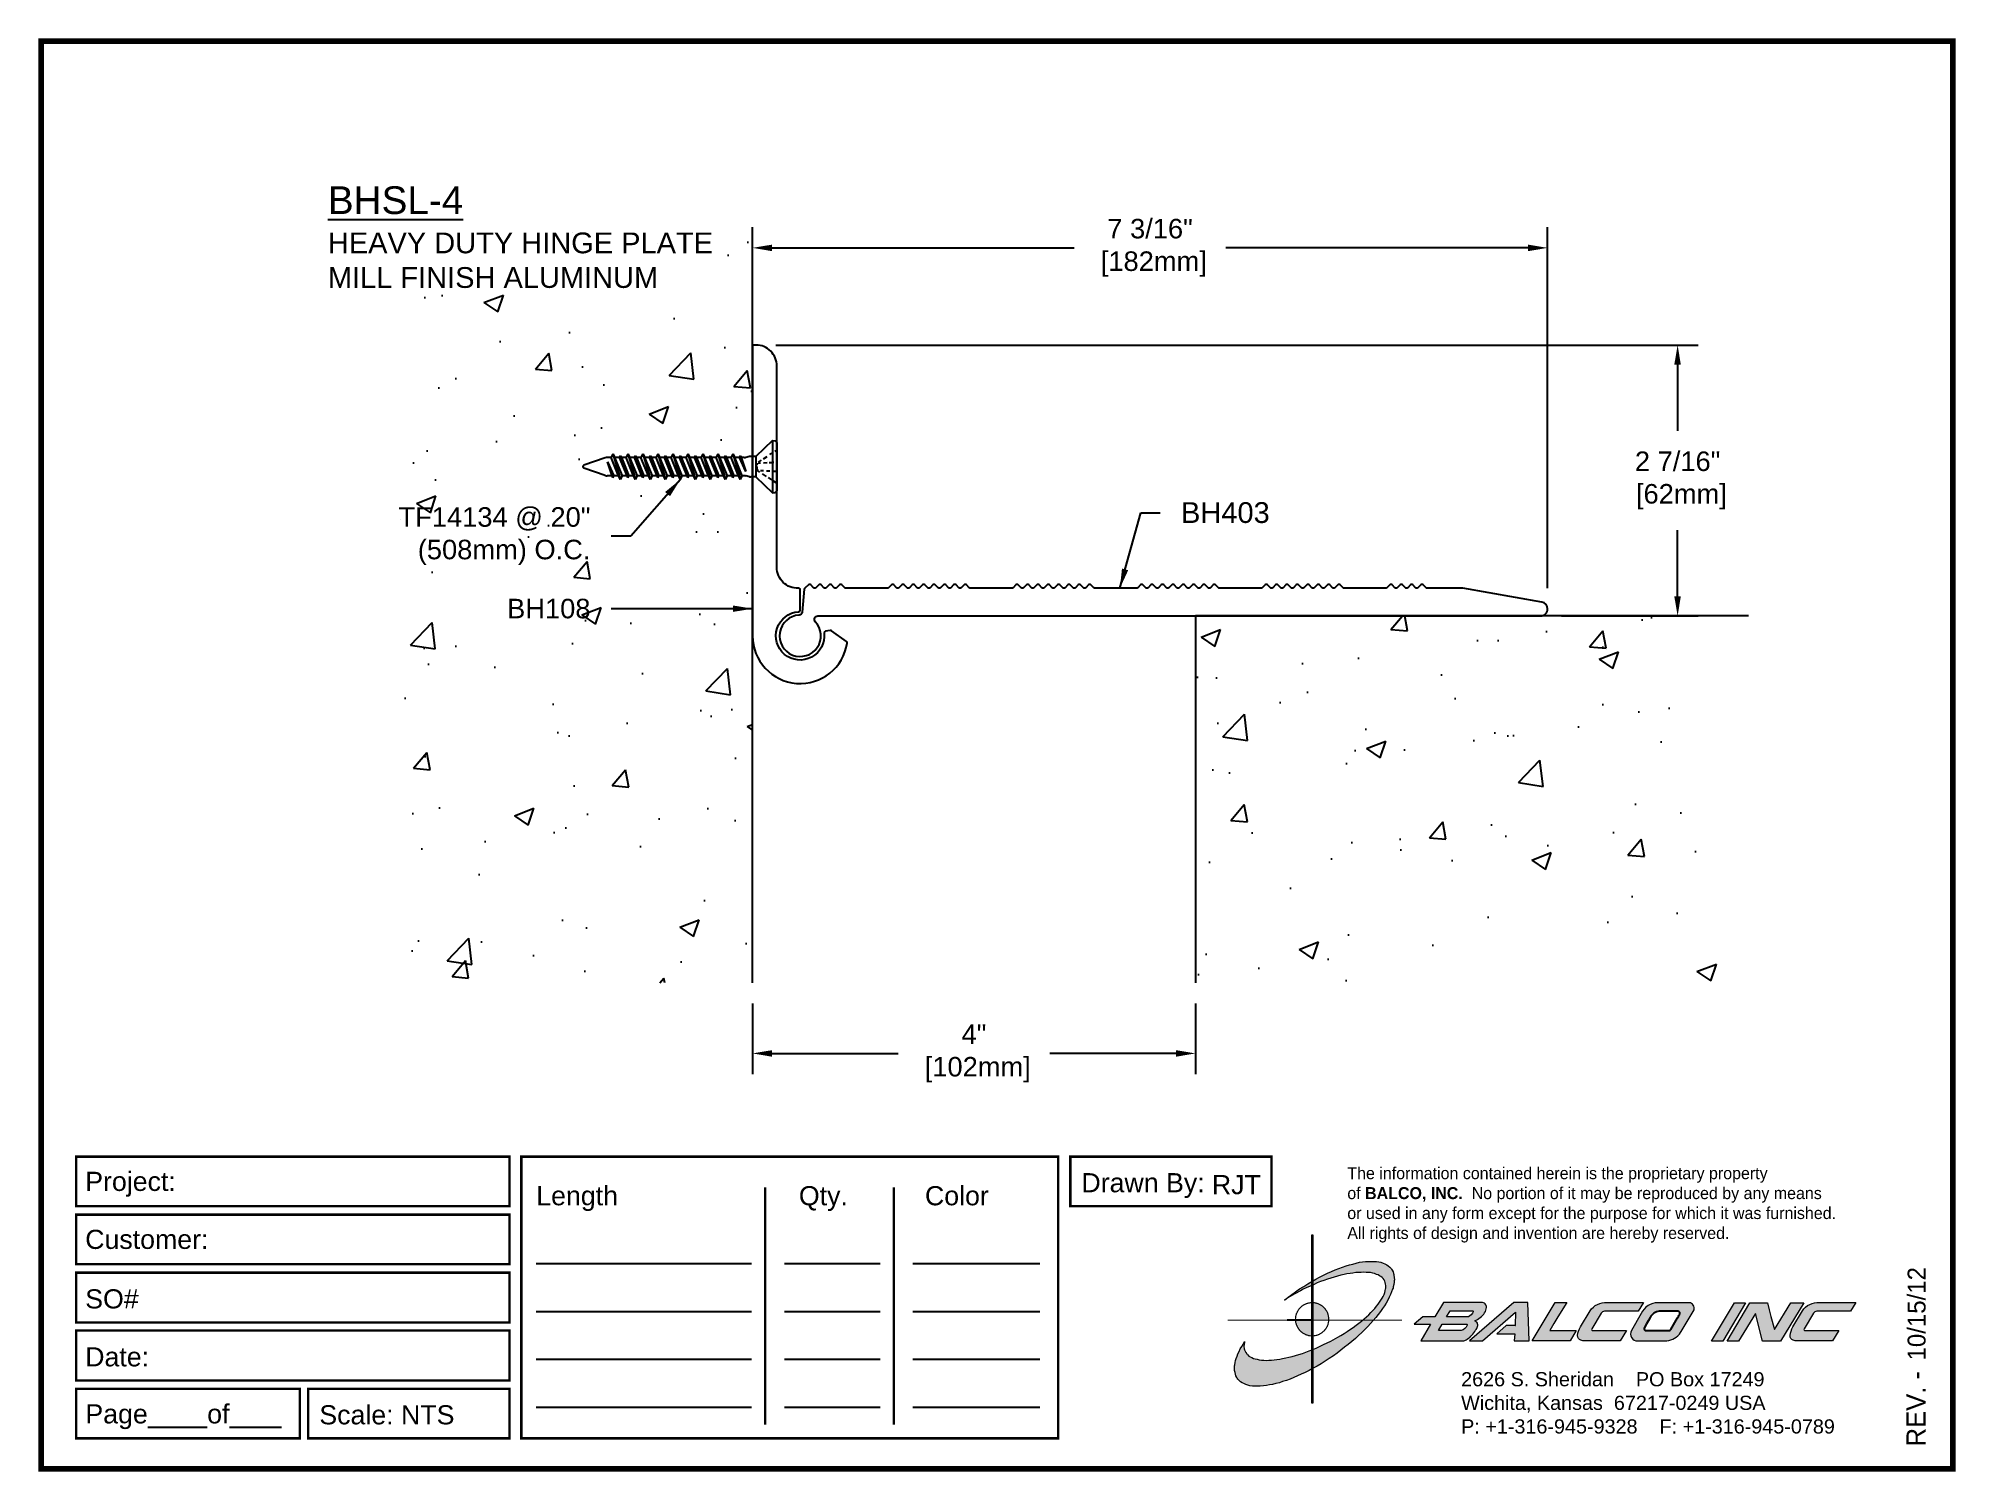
# Paper-space layout 'Layout1' of a CAD drawing. Header units: inches. Extents: x 0 to 10, y 0 to 7.5.
# The model-space entities are those that its viewports show. They can reach past a viewport. Long polylines and large blocks are cut down to what shows.
import ezdxf

# ---------------------------------------------------------------- set-up
doc = ezdxf.new("R2010")
doc.units = ezdxf.units.IN
doc.header["$MEASUREMENT"] = 0
for name, color, linetype in [('Anchors', 4, 'Continuous'), ('Border', 7, 'Continuous'), ('Conditions', 1, 'Continuous'), ('Dimensions', 3, 'Continuous'), ('Metals', 7, 'Continuous'), ('Text', 2, 'Continuous')]:
    doc.layers.add(name, color=color, linetype=linetype)
doc.styles.add('ARIAL', font='arial.ttf')
doc.styles.add('Copyright', font='ERASDEMI.TTF')
doc.dimstyles.new('ARIAL', dxfattribs={"dimscale": 1.5, "dimtxt": 0.1175, "dimasz": 0.1175, "dimexe": 0.125, "dimexo": 0.125, "dimgap": 0.125, "dimtad": 0, "dimtih": 1, "dimtoh": 1, "dimdec": 4, "dimzin": 0, "dimdsep": 46, "dimlunit": 4, "dimtxsty": 'ARIAL', "dimcen": 0.09, "dimadec": 0, "dimazin": 0, "dimtfac": 1, "dimtdec": 4, "dimtofl": 0, "dimtmove": 0, "dimatfit": 3, "dimfxl": 0, "dimfrac": 2, "dimtolj": 1, "dimtzin": 0, "dimarcsym": 0})

psp = doc.layouts.get("Layout1")

# ---------------------------------------------------------------- texts
at = {"insert": (6.843, 1.591), "char_height": 0.0625, "width": 50.295, "attachment_point": 1, "style": 'Copyright'}
psp.add_mtext('The information contained herein is the proprietary property\\Pof {\\fEras Bold ITC|b0|i0|c0|p34;BALCO, INC.}  No portion of it may be reproduced by any means\\Por used in any form except for the purpose for which it was furnished.\\PAll rights of design and invention are hereby reserved.', dxfattribs=at)
at = {"layer": 'Border', "insert": (7.438, 0.52), "char_height": 0.074, "width": 2.3438, "attachment_point": 1, "style": 'ARIAL'}
psp.add_mtext('2626 S. Sheridan    PO Box 17249\\PWichita, Kansas  67217-0249 USA \\PP: +1-316-945-9328    F: +1-316-945-0789', dxfattribs=at)

msp = doc.modelspace()

# ---------------------------------------------------------------- texts
at = {"layer": 'Text', "insert": (4.25948, 6.66429), "char_height": 0.25, "width": 5.2197658, "attachment_point": 1, "style": 'ARIAL'}
msp.add_mtext('{\\LBHSL-4\\P\\H0.75x;\\lHEAVY DUTY HINGE PLATE\\PMILL FINISH ALUMINUM}', dxfattribs=at)
at = {"layer": 'Text', "style": 'ARIAL'}
for s, insert, char_height, attachment_point in [('BH403', (11.96385, 3.7179), 0.1875, 4), ('TF14134 @ 20"\\P(508mm) O.C.', (6.63095, 3.5061), 0.17625, 6), ('BH108', (6.63095, 2.85154), 0.17625, 6)]:
    msp.add_mtext(s, dxfattribs=dict(at, insert=insert, char_height=char_height, attachment_point=attachment_point))

# ---------------------------------------------------------------- blocks, each defined once
blk = doc.blocks.new('ACADlogo')
h = blk.add_hatch(color=256)
h.paths.add_polyline_path([(-3.346, 1.223), (-3.351, 1.223), (-3.351, 0.979), (-3.346, 0.982)])
h.paths.add_polyline_path([(-3.346, 0.961), (-3.351, 0.959), (-3.351, 0.868), (-3.346, 0.868)])
h.paths.add_polyline_path([(-3.346, 0.777), (-3.351, 0.777), (-3.351, 0.699), (-3.351, 0.695), (-3.35, 0.695), (-3.346, 0.695)])
h.paths.add_polyline_path([(-3.346, 0.864), (-3.346, 0.868), (-3.35, 0.868), (-3.351, 0.868), (-3.351, 0.777), (-3.346, 0.777), (-3.346, 0.778), (-3.348, 0.778)])
h.paths.add_polyline_path([(-3.346, 0.524), (-3.351, 0.521), (-3.351, 0.342), (-3.346, 0.342)])
h.paths.add_polyline_path([(-3.346, 0.695), (-3.351, 0.695), (-3.351, 0.621), (-3.346, 0.623)])
h.paths.add_polyline_path([(-3.346, 0.623), (-3.351, 0.621), (-3.351, 0.521), (-3.346, 0.524)])
h.paths.add_polyline_path([(-3.346, 0.982), (-3.351, 0.979), (-3.351, 0.959), (-3.346, 0.961)])
h = blk.add_hatch(color=175)
h.paths.add_polyline_path([(-3.518, 0.573), (-3.534, 0.571), (-3.548, 0.569), (-3.562, 0.567), (-3.576, 0.567), (-3.589, 0.566), (-3.602, 0.567), (-3.614, 0.568), (-3.625, 0.569), (-3.636, 0.572), (-3.646, 0.574), (-3.656, 0.577), (-3.664, 0.581), (-3.673, 0.585), (-3.679, 0.589), (-3.685, 0.595), (-3.688, 0.598), (-3.691, 0.6), (-3.695, 0.607), (-3.699, 0.614), (-3.703, 0.621), (-3.704, 0.626), (-3.705, 0.631), (-3.706, 0.637), (-3.706, 0.642), (-3.705, 0.648), (-3.705, 0.653), (-3.703, 0.659), (-3.702, 0.665), (-3.71, 0.652), (-3.717, 0.639), (-3.725, 0.626), (-3.731, 0.613), (-3.737, 0.601), (-3.741, 0.589), (-3.746, 0.577), (-3.749, 0.566), (-3.751, 0.555), (-3.753, 0.544), (-3.754, 0.538), (-3.754, 0.533), (-3.755, 0.523), (-3.754, 0.513), (-3.753, 0.508), (-3.752, 0.503), (-3.75, 0.494), (-3.748, 0.486), (-3.743, 0.477), (-3.74, 0.473), (-3.738, 0.469), (-3.734, 0.465), (-3.73, 0.461), (-3.723, 0.455), (-3.715, 0.449), (-3.706, 0.445), (-3.695, 0.44), (-3.685, 0.437), (-3.674, 0.434), (-3.661, 0.432), (-3.648, 0.431), (-3.634, 0.431), (-3.62, 0.431), (-3.604, 0.433), (-3.588, 0.435), (-3.572, 0.438), (-3.556, 0.441), (-3.538, 0.445), (-3.52, 0.449), (-3.503, 0.456), (-3.483, 0.461), (-3.464, 0.469), (-3.445, 0.477), (-3.426, 0.485), (-3.406, 0.494), (-3.385, 0.503), (-3.364, 0.514), (-3.351, 0.521), (-3.351, 0.621), (-3.364, 0.616), (-3.382, 0.609), (-3.4, 0.603), (-3.418, 0.598), (-3.436, 0.592), (-3.453, 0.587), (-3.47, 0.583), (-3.486, 0.579), (-3.503, 0.576)])
h.paths.add_polyline_path([(-3.215, 0.687), (-3.251, 0.667), (-3.289, 0.649), (-3.327, 0.631), (-3.345, 0.623), (-3.346, 0.623), (-3.346, 0.524), (-3.343, 0.525), (-3.323, 0.537), (-3.302, 0.549), (-3.28, 0.563), (-3.259, 0.577), (-3.238, 0.59), (-3.218, 0.605), (-3.198, 0.62), (-3.179, 0.635), (-3.16, 0.65), (-3.141, 0.665), (-3.123, 0.681), (-3.106, 0.696), (-3.089, 0.712), (-3.074, 0.727), (-3.058, 0.743), (-3.043, 0.759), (-3.03, 0.775), (-3.028, 0.777), (-3.085, 0.777), (-3.091, 0.772), (-3.105, 0.761), (-3.118, 0.75), (-3.134, 0.739), (-3.149, 0.729), (-3.165, 0.718), (-3.182, 0.707), (-3.198, 0.697)])
h.paths.add_polyline_path([(-2.921, 1.009), (-2.922, 1.015), (-2.924, 1.02), (-2.926, 1.029), (-2.931, 1.038), (-2.934, 1.043), (-2.936, 1.047), (-2.94, 1.05), (-2.943, 1.054), (-2.951, 1.06), (-2.959, 1.066), (-2.968, 1.071), (-2.978, 1.075), (-2.989, 1.079), (-3, 1.081), (-3.013, 1.083), (-3.026, 1.084), (-3.04, 1.084), (-3.054, 1.084), (-3.07, 1.083), (-3.085, 1.081), (-3.102, 1.079), (-3.118, 1.075), (-3.136, 1.07), (-3.153, 1.066), (-3.171, 1.06), (-3.191, 1.054), (-3.21, 1.047), (-3.229, 1.039), (-3.248, 1.031), (-3.268, 1.022), (-3.289, 1.012), (-3.31, 1.002), (-3.33, 0.991), (-3.346, 0.982), (-3.346, 0.961), (-3.342, 0.962), (-3.323, 0.971), (-3.305, 0.978), (-3.287, 0.984), (-3.268, 0.991), (-3.251, 0.996), (-3.234, 1.002), (-3.216, 1.007), (-3.199, 1.011), (-3.182, 1.015), (-3.167, 1.018), (-3.15, 1.021), (-3.136, 1.023), (-3.121, 1.025), (-3.107, 1.026), (-3.093, 1.026), (-3.079, 1.027), (-3.067, 1.026), (-3.054, 1.026), (-3.043, 1.025), (-3.032, 1.022), (-3.022, 1.02), (-3.013, 1.016), (-3.004, 1.013), (-2.997, 1.009), (-2.989, 1.005), (-2.983, 0.999), (-2.98, 0.996), (-2.978, 0.994), (-2.973, 0.987), (-2.969, 0.981), (-2.967, 0.973), (-2.965, 0.965), (-2.964, 0.957), (-2.964, 0.949), (-2.964, 0.944), (-2.965, 0.94), (-2.967, 0.93), (-2.969, 0.921), (-2.973, 0.911), (-2.978, 0.901), (-2.983, 0.891), (-2.989, 0.881), (-2.996, 0.871), (-3.004, 0.86), (-3.012, 0.849), (-3.021, 0.838), (-3.032, 0.827), (-3.042, 0.816), (-3.053, 0.805), (-3.065, 0.794), (-3.077, 0.783), (-3.085, 0.777), (-3.028, 0.777), (-3.016, 0.791), (-3.004, 0.806), (-2.992, 0.822), (-2.981, 0.837), (-2.971, 0.852), (-2.962, 0.866), (-2.954, 0.882), (-2.946, 0.896), (-2.939, 0.91), (-2.934, 0.924), (-2.929, 0.938), (-2.926, 0.944), (-2.925, 0.951), (-2.922, 0.963), (-2.92, 0.975), (-2.92, 0.982), (-2.919, 0.987), (-2.92, 0.999), (-2.92, 1.005)])
h.paths.add_polyline_path([(-3.372, 0.966), (-3.393, 0.953), (-3.415, 0.94), (-3.435, 0.925), (-3.455, 0.911), (-3.475, 0.897), (-3.494, 0.882), (-3.468, 0.898), (-3.439, 0.915), (-3.41, 0.93), (-3.396, 0.938), (-3.38, 0.945), (-3.351, 0.959), (-3.351, 0.979)])
h = blk.add_hatch(color=256)
h.paths.add_polyline_path([(-3.268, 0.814), (-3.27, 0.819), (-3.273, 0.824), (-3.276, 0.828), (-3.279, 0.833), (-3.282, 0.837), (-3.286, 0.841), (-3.29, 0.845), (-3.294, 0.849), (-3.298, 0.852), (-3.303, 0.855), (-3.308, 0.858), (-3.313, 0.86), (-3.318, 0.863), (-3.323, 0.864), (-3.328, 0.866), (-3.334, 0.867), (-3.339, 0.868), (-3.345, 0.868), (-3.346, 0.868), (-3.346, 0.777), (-3.335, 0.777), (-3.262, 0.777), (-3.262, 0.781), (-3.262, 0.787), (-3.263, 0.792), (-3.264, 0.798), (-3.265, 0.803), (-3.266, 0.808)])
h.paths.add_polyline_path([(-3.351, 0.777), (-3.436, 0.777), (-3.435, 0.773), (-3.435, 0.768), (-3.434, 0.762), (-3.432, 0.757), (-3.431, 0.752), (-3.428, 0.747), (-3.426, 0.742), (-3.423, 0.737), (-3.42, 0.732), (-3.417, 0.728), (-3.414, 0.723), (-3.41, 0.719), (-3.406, 0.716), (-3.401, 0.712), (-3.397, 0.709), (-3.392, 0.706), (-3.387, 0.704), (-3.382, 0.701), (-3.377, 0.699), (-3.372, 0.698), (-3.367, 0.696), (-3.361, 0.695), (-3.356, 0.695), (-3.351, 0.695)])
h.paths.add_polyline_path([(-3.346, 0.868), (-3.35, 0.868), (-3.351, 0.868), (-3.351, 0.777), (-3.346, 0.777)])
h = blk.add_hatch(color=256)
h.paths.add_polyline_path([(-2.438, 0.844, 0.412988), (-2.461, 0.869), (-2.663, 0.869), (-2.707, 0.794), (-2.771, 0.794), (-2.815, 0.755), (-2.73, 0.755), (-2.781, 0.668), (-2.563, 0.668, 0.107996), (-2.538, 0.677, 0.108939), (-2.494, 0.724, 0.080345), (-2.483, 0.745, 0.419497), (-2.499, 0.773, 0.149928), (-2.447, 0.815, 0.134283)])
h.paths.add_polyline_path([(-2.507, 0.821, -0.209012), (-2.532, 0.794), (-2.538, 0.794), (-2.646, 0.794), (-2.627, 0.825), (-2.51, 0.825, -0.56619)], flags=16)
h.paths.add_polyline_path([(-2.538, 0.75, -0.241309), (-2.569, 0.722), (-2.688, 0.722), (-2.669, 0.755), (-2.541, 0.755, -0.56619)], flags=16)
for points in [[(-2.285, 0.819), (-2.287, 0.748), (-2.335, 0.748), (-2.383, 0.705), (-2.29, 0.705), (-2.292, 0.668), (-2.215, 0.668), (-2.221, 0.869), (-2.295, 0.869), (-2.527, 0.668), (-2.458, 0.668)], [(-2.018, 0.869), (-2.079, 0.869), (-2.198, 0.668), (-2, 0.668), (-1.968, 0.722), (-2.107, 0.722), (-2.085, 0.759), (-2.064, 0.794)], [(-1.617, 0.869), (-1.807, 0.869, 0.270182), (-1.896, 0.825), (-1.946, 0.742, 0.109019), (-1.961, 0.695, 0.340665), (-1.945, 0.672, 0.129907), (-1.923, 0.668), (-1.738, 0.668), (-1.706, 0.722), (-1.878, 0.722), (-1.882, 0.722, -0.601242), (-1.887, 0.731), (-1.838, 0.813, -0.253048), (-1.821, 0.823), (-1.645, 0.823)], [(-1.083, 0.867), (-1.14, 0.867), (-1.261, 0.667), (-1.26, 0.667), (-1.202, 0.667)], [(-0.96, 0.83), (-0.969, 0.867), (-1.061, 0.867), (-1.179, 0.667), (-1.12, 0.667), (-1.031, 0.812), (-0.995, 0.667), (-0.9, 0.667), (-0.778, 0.867), (-0.846, 0.867), (-0.931, 0.727), (-0.951, 0.795)], [(-0.507, 0.869), (-0.697, 0.869, 0.270182), (-0.786, 0.825), (-0.836, 0.742, 0.109019), (-0.85, 0.695, 0.340665), (-0.835, 0.672, 0.129907), (-0.812, 0.668), (-0.628, 0.668), (-0.595, 0.722), (-0.768, 0.722), (-0.772, 0.722, -0.601242), (-0.777, 0.731), (-0.728, 0.813, -0.253048), (-0.71, 0.823), (-0.534, 0.823)], [(-3.346, 0.623), (-3.351, 0.621), (-3.351, 0.521), (-3.346, 0.524)]]:
    blk.add_hatch(color=256).paths.add_polyline_path(points)
h = blk.add_hatch(color=256)
h.paths.add_polyline_path([(-1.377, 0.868), (-1.383, 0.868), (-1.383, 0.868), (-1.44, 0.868), (-1.492, 0.868), (-1.541, 0.868, 0.297712), (-1.628, 0.811), (-1.68, 0.723, 0.585116), (-1.646, 0.668), (-1.506, 0.668, 0.210586), (-1.429, 0.703), (-1.415, 0.726), (-1.389, 0.769), (-1.352, 0.831, 0.4352)])
h.paths.add_polyline_path([(-1.437, 0.823, -0.603783), (-1.428, 0.805), (-1.431, 0.801), (-1.434, 0.796), (-1.438, 0.789), (-1.474, 0.728, -0.229001), (-1.489, 0.722), (-1.494, 0.722), (-1.501, 0.722), (-1.597, 0.722), (-1.604, 0.722, -0.492401), (-1.613, 0.734), (-1.601, 0.757), (-1.591, 0.775), (-1.582, 0.791, -0.238368), (-1.535, 0.823)], flags=16)
for q in [(-3.48, 0.777), (-3.351, 0.642)]:
    blk.add_line((-3.351, 0.777), q)
at = {"color": 7, "lineweight": 0}
for points in [[(-3.351, 1.223), (-3.346, 1.223), (-3.346, 0.342), (-3.351, 0.342), (-3.351, 1.223)], [(-2.292, 0.668), (-2.215, 0.668), (-2.221, 0.869), (-2.295, 0.869), (-2.527, 0.668), (-2.458, 0.668), (-2.285, 0.819), (-2.287, 0.748), (-2.286, 0.748), (-2.335, 0.748), (-2.383, 0.705), (-2.29, 0.705), (-2.292, 0.668), (-2.292, 0.668)], [(-2.198, 0.668), (-2.079, 0.869), (-2.018, 0.869), (-2.064, 0.794), (-2.085, 0.759), (-2.107, 0.722), (-1.968, 0.722), (-2, 0.668), (-2.198, 0.668), (-2.198, 0.668)], [(-1.383, 0.868), (-1.383, 0.868)], [(-1.261, 0.667), (-1.14, 0.867), (-1.083, 0.867), (-1.202, 0.667), (-1.26, 0.667), (-1.261, 0.667), (-1.261, 0.667)], [(-0.9, 0.667), (-0.995, 0.667), (-1.031, 0.812), (-1.12, 0.667), (-1.179, 0.667), (-1.061, 0.867), (-0.969, 0.867), (-0.96, 0.83), (-0.951, 0.795), (-0.931, 0.727), (-0.846, 0.867), (-0.778, 0.867), (-0.9, 0.667), (-0.9, 0.667)]]:
    blk.add_lwpolyline(points, dxfattribs=at)
at = {"color": 175, "lineweight": 0}
blk.add_lwpolyline([(-2.926, 1.029), (-2.924, 1.02), (-2.922, 1.015), (-2.921, 1.009), (-2.92, 1.005), (-2.92, 0.999), (-2.919, 0.987), (-2.92, 0.982), (-2.92, 0.975), (-2.922, 0.963), (-2.925, 0.951), (-2.926, 0.944), (-2.929, 0.938), (-2.934, 0.924), (-2.939, 0.91), (-2.946, 0.896), (-2.954, 0.882), (-2.962, 0.866), (-2.971, 0.852), (-2.981, 0.837), (-2.992, 0.822), (-3.004, 0.806), (-3.016, 0.791), (-3.03, 0.775), (-3.043, 0.759), (-3.058, 0.743), (-3.074, 0.727), (-3.089, 0.712), (-3.106, 0.696), (-3.123, 0.681), (-3.141, 0.665), (-3.16, 0.65), (-3.179, 0.635), (-3.198, 0.62), (-3.218, 0.605), (-3.238, 0.59), (-3.259, 0.577), (-3.28, 0.563), (-3.302, 0.549), (-3.323, 0.537), (-3.343, 0.525), (-3.364, 0.514), (-3.385, 0.503), (-3.406, 0.494), (-3.426, 0.485), (-3.445, 0.477), (-3.464, 0.469), (-3.483, 0.461), (-3.503, 0.456), (-3.52, 0.449), (-3.538, 0.445), (-3.556, 0.441), (-3.572, 0.438), (-3.588, 0.435), (-3.604, 0.433), (-3.62, 0.431), (-3.634, 0.431), (-3.648, 0.431), (-3.661, 0.432), (-3.674, 0.434), (-3.685, 0.437), (-3.695, 0.44), (-3.706, 0.445), (-3.715, 0.449), (-3.723, 0.455), (-3.73, 0.461), (-3.734, 0.465), (-3.738, 0.469), (-3.74, 0.473), (-3.743, 0.477), (-3.748, 0.486), (-3.75, 0.494), (-3.752, 0.503), (-3.753, 0.508), (-3.754, 0.513), (-3.755, 0.523), (-3.754, 0.533), (-3.754, 0.538), (-3.753, 0.544), (-3.751, 0.555), (-3.749, 0.566), (-3.746, 0.577), (-3.741, 0.589), (-3.737, 0.601), (-3.731, 0.613), (-3.725, 0.626), (-3.717, 0.639), (-3.71, 0.652), (-3.702, 0.665), (-3.703, 0.659), (-3.705, 0.653), (-3.705, 0.648), (-3.706, 0.642), (-3.706, 0.637), (-3.705, 0.631), (-3.704, 0.626), (-3.703, 0.621), (-3.699, 0.614), (-3.695, 0.607), (-3.691, 0.6), (-3.688, 0.598), (-3.685, 0.595), (-3.679, 0.589), (-3.673, 0.585), (-3.664, 0.581), (-3.656, 0.577), (-3.646, 0.574), (-3.636, 0.572), (-3.625, 0.569), (-3.614, 0.568), (-3.602, 0.567), (-3.589, 0.566), (-3.576, 0.567), (-3.562, 0.567), (-3.548, 0.569), (-3.534, 0.571), (-3.518, 0.573), (-3.503, 0.576), (-3.486, 0.579), (-3.47, 0.583), (-3.453, 0.587), (-3.436, 0.592), (-3.418, 0.598), (-3.4, 0.603), (-3.382, 0.609), (-3.364, 0.616), (-3.345, 0.623), (-3.327, 0.631), (-3.289, 0.649), (-3.251, 0.667), (-3.215, 0.687), (-3.198, 0.697), (-3.182, 0.707), (-3.165, 0.718), (-3.149, 0.729), (-3.134, 0.739), (-3.118, 0.75), (-3.105, 0.761), (-3.091, 0.772), (-3.077, 0.783), (-3.065, 0.794), (-3.053, 0.805), (-3.042, 0.816), (-3.032, 0.827), (-3.021, 0.838), (-3.012, 0.849), (-3.004, 0.86), (-2.996, 0.871), (-2.989, 0.881), (-2.983, 0.891), (-2.978, 0.901), (-2.973, 0.911), (-2.969, 0.921), (-2.967, 0.93), (-2.965, 0.94), (-2.964, 0.944), (-2.964, 0.949), (-2.964, 0.957), (-2.965, 0.965), (-2.967, 0.973), (-2.969, 0.981), (-2.973, 0.987), (-2.978, 0.994), (-2.98, 0.996), (-2.983, 0.999), (-2.989, 1.005), (-2.997, 1.009), (-3.004, 1.013), (-3.013, 1.016), (-3.022, 1.02), (-3.032, 1.022), (-3.043, 1.025), (-3.054, 1.026), (-3.067, 1.026), (-3.079, 1.027), (-3.093, 1.026), (-3.107, 1.026), (-3.121, 1.025), (-3.136, 1.023), (-3.15, 1.021), (-3.167, 1.018), (-3.182, 1.015), (-3.199, 1.011), (-3.216, 1.007), (-3.234, 1.002), (-3.251, 0.996), (-3.268, 0.991), (-3.287, 0.984), (-3.305, 0.978), (-3.323, 0.971), (-3.342, 0.962), (-3.38, 0.945), (-3.396, 0.938), (-3.41, 0.93), (-3.439, 0.915), (-3.468, 0.898), (-3.494, 0.882), (-3.475, 0.897), (-3.455, 0.911), (-3.435, 0.925), (-3.415, 0.94), (-3.393, 0.953), (-3.372, 0.966), (-3.351, 0.979), (-3.33, 0.991), (-3.31, 1.002), (-3.289, 1.012), (-3.268, 1.022), (-3.248, 1.031), (-3.229, 1.039), (-3.21, 1.047), (-3.191, 1.054), (-3.171, 1.06), (-3.153, 1.066), (-3.136, 1.07), (-3.118, 1.075), (-3.102, 1.079), (-3.085, 1.081), (-3.07, 1.083), (-3.054, 1.084), (-3.04, 1.084), (-3.026, 1.084), (-3.013, 1.083), (-3, 1.081), (-2.989, 1.079), (-2.978, 1.075), (-2.968, 1.071), (-2.959, 1.066), (-2.951, 1.06), (-2.943, 1.054), (-2.94, 1.05), (-2.936, 1.047), (-2.934, 1.043), (-2.931, 1.038), (-2.926, 1.029), (-2.926, 1.029)], dxfattribs=at)
at = {"color": 7, "lineweight": 0, "const_width": 0.0064}
blk.add_lwpolyline([(-3.262, 0.781), (-3.262, 0.787), (-3.263, 0.792), (-3.264, 0.798), (-3.265, 0.803), (-3.266, 0.808), (-3.268, 0.814), (-3.27, 0.819), (-3.273, 0.824), (-3.276, 0.828), (-3.279, 0.833), (-3.282, 0.837), (-3.286, 0.841), (-3.29, 0.845), (-3.294, 0.849), (-3.298, 0.852), (-3.303, 0.855), (-3.308, 0.858), (-3.313, 0.86), (-3.318, 0.863), (-3.323, 0.864), (-3.328, 0.866), (-3.334, 0.867), (-3.339, 0.868), (-3.345, 0.868), (-3.35, 0.868), (-3.356, 0.868), (-3.361, 0.867), (-3.367, 0.866), (-3.372, 0.865), (-3.377, 0.863), (-3.382, 0.862), (-3.387, 0.859), (-3.392, 0.857), (-3.397, 0.854), (-3.401, 0.851), (-3.406, 0.847), (-3.41, 0.843), (-3.414, 0.839), (-3.417, 0.835), (-3.42, 0.831), (-3.423, 0.826), (-3.426, 0.821), (-3.428, 0.816), (-3.431, 0.811), (-3.432, 0.806), (-3.434, 0.801), (-3.435, 0.795), (-3.435, 0.79), (-3.436, 0.784), (-3.436, 0.779), (-3.435, 0.773), (-3.435, 0.768), (-3.434, 0.762), (-3.432, 0.757), (-3.431, 0.752), (-3.428, 0.747), (-3.426, 0.742), (-3.423, 0.737), (-3.42, 0.732), (-3.417, 0.728), (-3.414, 0.723), (-3.41, 0.719), (-3.406, 0.716), (-3.401, 0.712), (-3.397, 0.709), (-3.392, 0.706), (-3.387, 0.704), (-3.382, 0.701), (-3.377, 0.699), (-3.372, 0.698), (-3.367, 0.696), (-3.361, 0.695), (-3.356, 0.695), (-3.35, 0.695), (-3.345, 0.695), (-3.339, 0.695), (-3.334, 0.696), (-3.328, 0.697), (-3.323, 0.698), (-3.318, 0.7), (-3.313, 0.702), (-3.308, 0.705), (-3.303, 0.708), (-3.298, 0.711), (-3.294, 0.714), (-3.29, 0.718), (-3.286, 0.721), (-3.282, 0.726), (-3.279, 0.73), (-3.276, 0.734), (-3.273, 0.739), (-3.27, 0.744), (-3.268, 0.749), (-3.266, 0.754), (-3.265, 0.76), (-3.264, 0.765), (-3.263, 0.77), (-3.262, 0.776), (-3.262, 0.781)], dxfattribs=at)
at = {"color": 7, "lineweight": 0}
for points in [[(-2.447, 0.815, 0.130368), (-2.438, 0.843, 0.448367), (-2.463, 0.869), (-2.663, 0.869), (-2.707, 0.794), (-2.771, 0.794), (-2.815, 0.755), (-2.73, 0.755), (-2.781, 0.668), (-2.563, 0.668, 0.107996), (-2.538, 0.677, 0.108939), (-2.494, 0.724, 0.077395), (-2.484, 0.744, 0.430878), (-2.499, 0.773, 0.149928)], [(-2.507, 0.821, -0.209012), (-2.532, 0.794), (-2.538, 0.794), (-2.646, 0.794), (-2.627, 0.825), (-2.512, 0.825), (-2.509, 0.825, -0.531288)], [(-1.838, 0.813), (-1.887, 0.731, 0.587385), (-1.882, 0.722), (-1.878, 0.722), (-1.706, 0.722), (-1.738, 0.668), (-1.923, 0.668, -0.129907), (-1.945, 0.672, -0.349839), (-1.961, 0.696, -0.107341), (-1.946, 0.742), (-1.896, 0.825, -0.270182), (-1.807, 0.869), (-1.617, 0.869), (-1.645, 0.823), (-1.821, 0.823, 0.252436)], [(-1.68, 0.723, 0.585116), (-1.646, 0.668), (-1.506, 0.668, 0.210586), (-1.429, 0.703), (-1.415, 0.726), (-1.389, 0.769), (-1.352, 0.831, 0.4352), (-1.377, 0.868), (-1.383, 0.868), (-1.383, 0.868), (-1.44, 0.868), (-1.492, 0.868), (-1.541, 0.868, 0.297712), (-1.628, 0.811)], [(-0.728, 0.813), (-0.777, 0.731, 0.587385), (-0.772, 0.722), (-0.768, 0.722), (-0.595, 0.722), (-0.628, 0.668), (-0.812, 0.668, -0.129907), (-0.835, 0.672, -0.349839), (-0.85, 0.696, -0.107341), (-0.836, 0.742), (-0.786, 0.825, -0.270182), (-0.697, 0.869), (-0.507, 0.869), (-0.534, 0.823), (-0.71, 0.823, 0.252436)], [(-2.569, 0.722), (-2.688, 0.722), (-2.669, 0.755), (-2.543, 0.755), (-2.54, 0.755, -0.531288), (-2.538, 0.75, -0.241309)]]:
    blk.add_lwpolyline(points, format="xyb", close=True, dxfattribs=at)
blk.add_lwpolyline([(-1.437, 0.823), (-1.535, 0.823, 0.238368), (-1.582, 0.791), (-1.591, 0.775), (-1.601, 0.757), (-1.613, 0.734, 0.490298), (-1.604, 0.722), (-1.597, 0.722), (-1.501, 0.722), (-1.494, 0.722), (-1.489, 0.722, 0.229001), (-1.474, 0.728), (-1.438, 0.789), (-1.434, 0.796), (-1.431, 0.801), (-1.428, 0.805, 0.603783)], format="xyb", close=True)
blk.add_lwpolyline([(-2.879, 0.777, 0.00455, 0.00455, 0), (-3.791, 0.777, 0.00183, 0.00183, 0), (-3.791, 0.777, 0.00183, 0.00183, 0)], format="xyseb", dxfattribs=at)
blk = doc.blocks.new('Quantity Data')
at = {"layer": 'Border', "color": 253}
for p, q in [((2.755, 1.254), (3.881, 1.254)), ((4.054, 1.254), (4.553, 1.254)), ((4.725, 1.254), (5.389, 1.254)), ((2.755, 1.004), (3.881, 1.004)), ((4.054, 1.004), (4.553, 1.004)), ((4.725, 1.004), (5.389, 1.004)), ((2.755, 0.754), (3.881, 0.754)), ((4.054, 0.754), (4.553, 0.754)), ((4.725, 0.754), (5.389, 0.754)), ((2.755, 0.504), (3.881, 0.504)), ((4.054, 0.504), (4.553, 0.504)), ((4.725, 0.504), (5.389, 0.504))]:
    blk.add_line(p, q, dxfattribs=at)
at = {"layer": 'Border', "const_width": 0.0125}
blk.add_lwpolyline([(5.485, 0.341), (2.678, 0.341), (2.678, 1.813), (5.485, 1.813)], close=True, dxfattribs=at)
for points in [[(3.953, 1.653), (3.953, 0.412)], [(4.625, 1.653), (4.625, 0.412)]]:
    blk.add_lwpolyline(points, dxfattribs=at)
at = {"layer": 'Border', "style": 'ARIAL'}
for s, p in [('Length', (2.756, 1.559)), ('Qty.', (4.129, 1.559)), ('Color', (4.788, 1.559))]:
    blk.add_text(s, height=0.1, dxfattribs=at).set_placement(p)
blk = doc.blocks.new('Drawn By')
at = {"layer": 'Border', "const_width": 0.0125}
blk.add_lwpolyline([(5.38, 1.813), (6.432, 1.813), (6.432, 1.554), (5.38, 1.554)], close=True, dxfattribs=at)
at = {"layer": 'Border', "style": 'ARIAL'}
blk.add_text('Drawn By: ', height=0.1, dxfattribs=at).set_placement((5.438, 1.627))
blk.add_attdef('XXX', (6.12, 1.617), '', height=0.1, dxfattribs=at)
blk = doc.blocks.new('Project Info')
at = {"layer": 'Border', "const_width": 0.0125}
for points in [[(0.182, 1.813), (2.448, 1.813), (2.448, 1.554), (0.182, 1.554)], [(0.182, 1.51), (2.448, 1.51), (2.448, 1.251), (0.182, 1.251)], [(0.182, 1.207), (2.448, 1.207), (2.448, 0.947), (0.182, 0.947)], [(0.182, 0.904), (2.448, 0.904), (2.448, 0.644), (0.182, 0.644)], [(0.182, 0.6), (1.352, 0.6), (1.352, 0.341), (0.182, 0.341)], [(1.396, 0.6), (2.448, 0.6), (2.448, 0.341), (1.396, 0.341)]]:
    blk.add_lwpolyline(points, close=True, dxfattribs=at)
at = {"layer": 'Border', "style": 'ARIAL'}
for s, p in [('Project:', (0.23, 1.634)), ('Customer:', (0.23, 1.331)), ('SO#', (0.23, 1.02)), ('Date:', (0.23, 0.717)), ('Page%%u        %%uof%%u       ', (0.231, 0.419)), ('Scale: NTS', (1.454, 0.414))]:
    blk.add_text(s, height=0.1, dxfattribs=at).set_placement(p)
blk = doc.blocks.new('REV')
at = {"style": 'Copyright'}
blk.add_text('REV. -', height=0.1, rotation=90, dxfattribs=at).set_placement((-0.142, 0.117))
at = {"style": 'Copyright', "flags": 4}
blk.add_attdef('REVISIONDATE', (-0.142, 0.566), '', height=0.0938, rotation=90, dxfattribs=at)
blk = doc.blocks.new('*D0')
at = {"layer": 'Defpoints', "color": 0}
for p in [(15.274, 6.109), (8.094, 5.231), (15.274, 2.849)]:
    blk.add_point(p, dxfattribs=at)
at = {"layer": 'Dimensions', "color": 0, "lineweight": -2}
for p, q in [((8.094, 5.419), (8.094, 6.296)), ((15.274, 3.036), (15.274, 6.296)), ((8.271, 6.109), (11, 6.109)), ((15.098, 6.109), (12.369, 6.109))]:
    blk.add_line(p, q, dxfattribs=at)
at = {"layer": 'Dimensions', "color": 0}
for points in [[(8.271, 6.138), (8.271, 6.079), (8.094, 6.109)], [(15.098, 6.138), (15.098, 6.079), (15.274, 6.109)]]:
    blk.add_solid(points, dxfattribs=at)
at = {"layer": 'Dimensions', "color": 0, "insert": (11.684, 6.109), "char_height": 0.17625, "attachment_point": 5, "style": 'ARIAL'}
blk.add_mtext('\\A1;7 3/16"\\P [182mm]', dxfattribs=at)
blk = doc.blocks.new('*D1')
at = {"layer": 'Defpoints', "color": 0}
for p in [(8.094, -0.526), (12.094, -0.526), (12.094, -1.163)]:
    blk.add_point(p, dxfattribs=at)
at = {"layer": 'Dimensions', "color": 0, "lineweight": -2}
for p, q in [((8.094, -0.714), (8.094, -1.351)), ((12.094, -0.714), (12.094, -1.351)), ((8.271, -1.163), (9.41, -1.163)), ((11.918, -1.163), (10.779, -1.163))]:
    blk.add_line(p, q, dxfattribs=at)
at = {"layer": 'Dimensions', "color": 0}
for points in [[(8.271, -1.134), (8.271, -1.193), (8.094, -1.163)], [(11.918, -1.134), (11.918, -1.193), (12.094, -1.163)]]:
    blk.add_solid(points, dxfattribs=at)
at = {"layer": 'Dimensions', "color": 0, "insert": (10.094, -1.163), "char_height": 0.1762, "attachment_point": 5, "style": 'ARIAL'}
blk.add_mtext('\\A1;4"\\P [102mm]', dxfattribs=at)
blk = doc.blocks.new('BH108')
at = {"linetype": 'Continuous', "flags": 128}
blk.add_lwpolyline([(0.855, -2.69, 0.28533), (0.849, -2.675), (0.712, -2.58, 0.198912), (0.701, -2.577), (0.66, -2.584, 0.395528), (0.647, -2.601, -2.495172), (0.416, -2.407, 0.395528), (0.43, -2.392), (0.43, -2.21, 0.424842), (0.414, -2.195, 0.000369), (0.414, -2.195, -0.425279), (0.219, -2.007), (0.219, -0.188, 0.414214), (0.031, 0), (0.015, 0, 0.414214), (0, -0.015), (0, -2.625, 0.92682)], format="xyb", close=True, dxfattribs=at)
blk = doc.blocks.new('TF14134')
for p, q in [((-0.218, 0), (0.218, 0)), ((-0.139, -0.017), (-0.15, 0)), ((-0.235, -0.038), (-0.233, -0.014)), ((-0.235, -0.038), (-0.093, -0.188)), ((-0.235, -0.038), (0.235, -0.038)), ((-0.109, -0.063), (-0.122, -0.043)), ((-0.072, -0.119), (-0.093, -0.087)), ((-0.041, -0.166), (-0.059, -0.139)), ((-0.041, -0.007), (-0.041, 0)), ((-0.04, -0.035), (-0.04, -0.026)), ((-0.038, -0.068), (-0.039, -0.043)), ((-0.035, -0.121), (-0.037, -0.087)), ((-0.033, -0.168), (-0.034, -0.146)), ((0.05, -0.153), (0.032, -0.18)), ((0.032, -0.18), (0.033, -0.166)), ((0.034, -0.147), (0.035, -0.119)), ((0.037, -0.094), (0.038, -0.064)), ((0.04, -0.034), (0.041, -0.011)), ((0.088, -0.094), (0.064, -0.13)), ((0.093, -0.188), (0.235, -0.038)), ((0.12, -0.045), (0.099, -0.076)), ((0.146, -0.006), (0.13, -0.03)), ((0.235, -0.038), (0.233, -0.014)), ((-0.115, -0.396), (0.115, -0.328)), ((-0.098, -0.328), (0.043, -0.28)), ((-0.098, -0.328), (-0.083, -0.32)), ((-0.098, -0.328), (-0.083, -0.336)), ((-0.093, -0.188), (-0.093, -0.233)), ((-0.093, -0.188), (0.093, -0.188)), ((-0.092, -0.246), (-0.084, -0.28)), ((-0.083, -0.32), (0.043, -0.28)), ((0.043, -0.28), (-0.083, -0.336)), ((-0.083, -0.293), (-0.083, -0.32)), ((0.083, -0.311), (-0.083, -0.379)), ((-0.083, -0.336), (-0.083, -0.379)), ((0.083, -0.345), (-0.083, -0.413)), ((-0.032, -0.18), (-0.014, -0.18)), ((-0.002, -0.18), (0.024, -0.18)), ((0.083, -0.293), (0.083, -0.311)), ((0.115, -0.328), (0.083, -0.311)), ((0.115, -0.328), (0.083, -0.345)), ((0.083, -0.345), (0.083, -0.388)), ((0.092, -0.246), (0.084, -0.28)), ((0.093, -0.188), (0.093, -0.233)), ((-0.115, -0.396), (-0.083, -0.379)), ((-0.115, -0.396), (-0.083, -0.413)), ((-0.115, -0.531), (0.115, -0.464)), ((-0.115, -0.531), (-0.083, -0.514)), ((-0.098, -0.464), (0.098, -0.396)), ((-0.098, -0.464), (-0.083, -0.455)), ((-0.098, -0.464), (-0.083, -0.472)), ((-0.083, -0.455), (0.083, -0.388)), ((0.083, -0.404), (-0.083, -0.472)), ((-0.083, -0.413), (-0.083, -0.455)), ((0.083, -0.446), (-0.083, -0.514)), ((-0.083, -0.472), (-0.083, -0.514)), ((0.083, -0.481), (-0.083, -0.548)), ((0.098, -0.396), (0.083, -0.388)), ((0.098, -0.396), (0.083, -0.404)), ((0.083, -0.404), (0.083, -0.446)), ((0.115, -0.464), (0.083, -0.446)), ((0.115, -0.464), (0.083, -0.481)), ((0.083, -0.481), (0.083, -0.523)), ((-0.115, -0.531), (-0.083, -0.548)), ((-0.115, -0.667), (0.115, -0.599)), ((-0.115, -0.667), (-0.083, -0.649)), ((-0.115, -0.667), (-0.083, -0.684)), ((-0.098, -0.599), (0.098, -0.531)), ((-0.098, -0.599), (-0.083, -0.591)), ((-0.098, -0.599), (-0.083, -0.607)), ((-0.098, -0.734), (0.098, -0.667)), ((-0.083, -0.591), (0.083, -0.523)), ((0.083, -0.539), (-0.083, -0.607)), ((-0.083, -0.548), (-0.083, -0.591)), ((0.083, -0.582), (-0.083, -0.649)), ((-0.083, -0.607), (-0.083, -0.649)), ((0.083, -0.616), (-0.083, -0.684)), ((-0.083, -0.726), (0.083, -0.658)), ((0.083, -0.675), (-0.083, -0.743)), ((-0.083, -0.684), (-0.083, -0.726)), ((0.098, -0.531), (0.083, -0.523)), ((0.098, -0.531), (0.083, -0.539)), ((0.083, -0.539), (0.083, -0.582)), ((0.115, -0.599), (0.083, -0.582)), ((0.115, -0.599), (0.083, -0.616)), ((0.083, -0.616), (0.083, -0.658)), ((0.098, -0.667), (0.083, -0.658)), ((0.098, -0.667), (0.083, -0.675)), ((0.083, -0.675), (0.083, -0.717)), ((-0.115, -0.802), (0.115, -0.734)), ((-0.115, -0.802), (-0.083, -0.785)), ((-0.115, -0.802), (-0.083, -0.819)), ((-0.098, -0.734), (-0.083, -0.726)), ((-0.098, -0.734), (-0.083, -0.743)), ((-0.098, -0.87), (0.098, -0.802)), ((-0.098, -0.87), (-0.083, -0.862)), ((0.083, -0.717), (-0.083, -0.785)), ((-0.083, -0.743), (-0.083, -0.785)), ((0.083, -0.752), (-0.083, -0.819)), ((-0.083, -0.862), (0.083, -0.794)), ((0.083, -0.81), (-0.083, -0.878)), ((-0.083, -0.819), (-0.083, -0.862)), ((0.083, -0.853), (-0.083, -0.92)), ((0.115, -0.734), (0.083, -0.717)), ((0.115, -0.734), (0.083, -0.752)), ((0.083, -0.752), (0.083, -0.794)), ((0.098, -0.802), (0.083, -0.794)), ((0.098, -0.802), (0.083, -0.81)), ((0.083, -0.81), (0.083, -0.853)), ((0.115, -0.87), (0.083, -0.853)), ((-0.115, -0.937), (0.115, -0.87)), ((-0.115, -0.937), (-0.083, -0.92)), ((-0.115, -0.937), (-0.083, -0.955)), ((-0.115, -1.073), (0.115, -1.005)), ((-0.098, -0.87), (-0.083, -0.878)), ((-0.098, -1.005), (0.098, -0.937)), ((-0.098, -1.005), (-0.083, -0.997)), ((-0.098, -1.005), (-0.083, -1.013)), ((-0.083, -0.878), (-0.083, -0.92)), ((0.083, -0.887), (-0.083, -0.955)), ((-0.083, -0.997), (0.083, -0.929)), ((0.083, -0.946), (-0.083, -1.013)), ((-0.083, -0.955), (-0.083, -0.997)), ((0.083, -0.988), (-0.083, -1.056)), ((-0.083, -1.013), (-0.083, -1.056)), ((0.083, -1.022), (-0.083, -1.09)), ((0.115, -0.87), (0.083, -0.887)), ((0.083, -0.887), (0.083, -0.929)), ((0.098, -0.937), (0.083, -0.929)), ((0.098, -0.937), (0.083, -0.946)), ((0.083, -0.946), (0.083, -0.988)), ((0.115, -1.005), (0.083, -0.988)), ((0.115, -1.005), (0.083, -1.022)), ((0.083, -1.022), (0.083, -1.065)), ((-0.115, -1.073), (-0.083, -1.056)), ((-0.115, -1.073), (-0.083, -1.09)), ((-0.115, -1.208), (0.115, -1.141)), ((-0.115, -1.208), (-0.083, -1.191)), ((-0.115, -1.208), (-0.083, -1.226)), ((-0.098, -1.141), (0.098, -1.073)), ((-0.098, -1.141), (-0.083, -1.132)), ((-0.098, -1.141), (-0.083, -1.149)), ((-0.098, -1.276), (0.098, -1.208)), ((-0.083, -1.132), (0.083, -1.065)), ((0.083, -1.081), (-0.083, -1.149)), ((-0.083, -1.09), (-0.083, -1.132)), ((0.083, -1.123), (-0.083, -1.191)), ((-0.083, -1.149), (-0.083, -1.191)), ((0.083, -1.158), (-0.083, -1.226)), ((-0.083, -1.268), (0.083, -1.2)), ((0.098, -1.073), (0.083, -1.065)), ((0.098, -1.073), (0.083, -1.081)), ((0.083, -1.081), (0.083, -1.123)), ((0.115, -1.141), (0.083, -1.123)), ((0.115, -1.141), (0.083, -1.158)), ((0.083, -1.158), (0.083, -1.2)), ((0.098, -1.208), (0.083, -1.2)), ((0.098, -1.208), (0.083, -1.217)), ((-0.115, -1.344), (0.115, -1.276)), ((-0.115, -1.344), (-0.083, -1.327)), ((-0.115, -1.344), (-0.083, -1.361)), ((-0.098, -1.276), (-0.083, -1.268)), ((-0.098, -1.276), (-0.083, -1.284)), ((-0.098, -1.411), (0.098, -1.344)), ((0.083, -1.217), (-0.083, -1.284)), ((-0.083, -1.226), (-0.083, -1.268)), ((0.083, -1.259), (-0.083, -1.327)), ((-0.083, -1.284), (-0.083, -1.327)), ((0.083, -1.293), (-0.083, -1.361)), ((-0.083, -1.403), (0.083, -1.336)), ((0.083, -1.352), (-0.083, -1.42)), ((-0.083, -1.361), (-0.083, -1.403)), ((0.083, -1.217), (0.083, -1.259)), ((0.115, -1.276), (0.083, -1.259)), ((0.115, -1.276), (0.083, -1.293)), ((0.083, -1.293), (0.083, -1.336)), ((0.098, -1.344), (0.083, -1.336)), ((0.098, -1.344), (0.083, -1.352)), ((0.083, -1.352), (0.083, -1.394)), ((-0.115, -1.479), (0.115, -1.411)), ((-0.115, -1.479), (-0.083, -1.462)), ((-0.115, -1.479), (-0.083, -1.496)), ((-0.098, -1.411), (-0.083, -1.403)), ((-0.098, -1.411), (-0.083, -1.42)), ((0.083, -1.394), (-0.083, -1.462)), ((-0.083, -1.42), (-0.083, -1.462)), ((0.083, -1.429), (-0.083, -1.496)), ((-0.083, -1.496), (-0.083, -1.531)), ((-0.08, -1.551), (-0.013, -1.742)), ((-0.045, -1.528), (0.083, -1.471)), ((-0.045, -1.528), (0.098, -1.479)), ((0.083, -1.487), (-0.045, -1.528)), ((0.08, -1.551), (0.013, -1.742)), ((0.115, -1.411), (0.083, -1.394)), ((0.115, -1.411), (0.083, -1.429)), ((0.083, -1.429), (0.083, -1.471)), ((0.098, -1.479), (0.083, -1.471)), ((0.098, -1.479), (0.083, -1.487)), ((0.083, -1.487), (0.083, -1.531))]:
    blk.add_line(p, q)
for centre, radius, start, end in [((-0.218, -0.015), 0.015, 90, 175), ((0.218, -0.015), 0.015, 5, 90), ((-0.031, -0.233), 0.062, 180, 191.9357), ((-0.145, -0.293), 0.062, 0, 11.9357), ((0.145, -0.293), 0.062, 168.0643, 180), ((0.031, -0.233), 0.062, 348.0643, 0), ((-0.021, -1.531), 0.062, 180, 199.3058), ((0.021, -1.531), 0.062, 340.6942, 0), ((0, -1.736), 0.0141, 204.1001, 335.8999)]:
    blk.add_arc(centre, radius, start, end)
blk = doc.blocks.new('BH403')
at = {"linetype": 'Continuous', "flags": 128}
blk.add_lwpolyline([(6.698, 0.304), (5.984, 0.43), (5.663, 0.43, -0.198912), (5.652, 0.434), (5.626, 0.46, 0.414214), (5.605, 0.46), (5.579, 0.434, -0.414214), (5.558, 0.434), (5.533, 0.46, 0.414214), (5.511, 0.46), (5.486, 0.434, -0.414214), (5.465, 0.434), (5.439, 0.46, 0.414214), (5.418, 0.46), (5.392, 0.434, -0.414214), (5.371, 0.434), (5.345, 0.46, 0.414214), (5.324, 0.46), (5.298, 0.434, -0.198912), (5.288, 0.43), (4.913, 0.43, -0.198912), (4.902, 0.434), (4.876, 0.46, 0.414214), (4.855, 0.46), (4.829, 0.434, -0.414214), (4.808, 0.434), (4.783, 0.46, 0.414214), (4.761, 0.46), (4.736, 0.434, -0.414214), (4.715, 0.434), (4.689, 0.46, 0.414214), (4.668, 0.46), (4.642, 0.434, -0.414214), (4.621, 0.434), (4.595, 0.46, 0.414214), (4.574, 0.46), (4.548, 0.434, -0.414214), (4.527, 0.434), (4.501, 0.46, 0.414214), (4.48, 0.46), (4.454, 0.434, -0.414214), (4.433, 0.434), (4.408, 0.46, 0.414214), (4.386, 0.46), (4.361, 0.434, -0.414214), (4.34, 0.434), (4.314, 0.46, 0.414214), (4.293, 0.46), (4.267, 0.434, -0.414214), (4.246, 0.434), (4.22, 0.46, 0.414214), (4.199, 0.46), (4.173, 0.434, -0.198912), (4.163, 0.43), (3.788, 0.43, -0.198912), (3.777, 0.434), (3.751, 0.46, 0.414214), (3.73, 0.46), (3.704, 0.434, -0.414214), (3.683, 0.434), (3.658, 0.46, 0.414214), (3.636, 0.46), (3.611, 0.434, -0.414214), (3.59, 0.434), (3.564, 0.46, 0.414214), (3.543, 0.46), (3.517, 0.434, -0.414214), (3.496, 0.434), (3.47, 0.46, 0.414214), (3.449, 0.46), (3.423, 0.434, -0.414214), (3.402, 0.434), (3.376, 0.46, 0.414214), (3.355, 0.46), (3.329, 0.434, -0.414214), (3.308, 0.434), (3.283, 0.46, 0.414214), (3.261, 0.46), (3.236, 0.434, -0.414214), (3.215, 0.434), (3.189, 0.46, 0.414214), (3.168, 0.46), (3.142, 0.434, -0.414214), (3.121, 0.434), (3.095, 0.46, 0.414214), (3.074, 0.46), (3.048, 0.434, -0.198912), (3.038, 0.43), (2.663, 0.43, -0.198912), (2.652, 0.434), (2.626, 0.46, 0.414214), (2.605, 0.46), (2.579, 0.434, -0.414214), (2.558, 0.434), (2.533, 0.46, 0.414214), (2.511, 0.46), (2.486, 0.434, -0.414214), (2.465, 0.434), (2.439, 0.46, 0.414214), (2.418, 0.46), (2.392, 0.434, -0.414214), (2.371, 0.434), (2.345, 0.46, 0.414214), (2.324, 0.46), (2.298, 0.434, -0.414214), (2.277, 0.434), (2.251, 0.46, 0.414214), (2.23, 0.46), (2.204, 0.434, -0.414214), (2.183, 0.434), (2.158, 0.46, 0.414214), (2.136, 0.46), (2.111, 0.434, -0.414214), (2.09, 0.434), (2.064, 0.46, 0.414214), (2.043, 0.46), (2.017, 0.434, -0.414214), (1.996, 0.434), (1.97, 0.46, 0.414214), (1.949, 0.46), (1.923, 0.434, -0.198912), (1.913, 0.43), (1.538, 0.43, -0.198912), (1.527, 0.434), (1.501, 0.46, 0.414214), (1.48, 0.46), (1.454, 0.434, -0.414214), (1.433, 0.434), (1.408, 0.46, 0.414214), (1.386, 0.46), (1.361, 0.434, -0.414214), (1.34, 0.434), (1.314, 0.46, 0.414214), (1.293, 0.46), (1.267, 0.434, -0.414214), (1.246, 0.434), (1.22, 0.46, 0.414214), (1.199, 0.46), (1.173, 0.434, -0.414214), (1.152, 0.434), (1.126, 0.46, 0.414214), (1.105, 0.46), (1.079, 0.434, -0.414214), (1.058, 0.434), (1.033, 0.46, 0.414214), (1.011, 0.46), (0.986, 0.434, -0.414214), (0.965, 0.434), (0.939, 0.46, 0.414214), (0.918, 0.46), (0.892, 0.434, -0.414214), (0.871, 0.434), (0.845, 0.46, 0.414214), (0.824, 0.46), (0.798, 0.434, -0.198912), (0.788, 0.43), (0.413, 0.43, -0.198912), (0.402, 0.434), (0.376, 0.46, 0.414214), (0.355, 0.46), (0.329, 0.434, -0.414214), (0.308, 0.434), (0.283, 0.46, 0.414214), (0.261, 0.46), (0.236, 0.434, -0.414214), (0.215, 0.434), (0.189, 0.46, 0.414214), (0.168, 0.46), (0.142, 0.434, -0.414214), (0.121, 0.434), (0.095, 0.46, 0.414214), (0.074, 0.46), (0.046, 0.433, 0.287856), (0.037, 0.42), (0.019, 0.215, -0.373107), (-0.01, 0.187, 4.49563), (0.137, 0.128, -0.655592), (0.16, 0.18), (6.688, 0.18, 0.414214), (6.75, 0.243, 0.36397)], format="xyb", close=True, dxfattribs=at)
blk = doc.blocks.new('*D10')
at = {"layer": 'Defpoints', "color": 0}
for p in [(8.117, 5.231), (15.212, 2.786), (16.448, 2.786)]:
    blk.add_point(p, dxfattribs=at)
at = {"layer": 'Dimensions', "color": 0, "lineweight": -2}
for p, q in [((8.305, 5.231), (16.635, 5.231)), ((16.448, 5.055), (16.448, 4.458)), ((16.448, 2.963), (16.448, 3.56)), ((15.399, 2.786), (16.635, 2.786))]:
    blk.add_line(p, q, dxfattribs=at)
at = {"layer": 'Dimensions', "color": 0}
for points in [[(16.418, 5.055), (16.477, 5.055), (16.448, 5.231)], [(16.418, 2.963), (16.477, 2.963), (16.448, 2.786)]]:
    blk.add_solid(points, dxfattribs=at)
at = {"layer": 'Dimensions', "color": 0, "insert": (16.448, 4.009), "char_height": 0.17625, "attachment_point": 5, "style": 'ARIAL'}
blk.add_mtext('\\A1;2 7/16"\\P [62mm]', dxfattribs=at)

# ---------------------------------------------------------------- dimensions: what is measured, and where the dimension line sits
at = {"layer": 'Dimensions'}
for base, p1, p2, picture, middle in [((15.27438, 6.10883), (8.09438, 5.23132), (15.27438, 2.84882), '*D0', (11.68438, 6.10883)), ((12.09438, -1.16334), (8.09438, -0.52623), (12.09438, -0.52623), '*D1', (10.09438, -1.16334))]:
    dim = msp.add_linear_dim(base=base, p1=p1, p2=p2, dimstyle='ARIAL', override={"dimpost": '\\X'}, dxfattribs=at)
    dim.commit()
    dim.dimension.update_dxf_attribs({"geometry": picture, "text_midpoint": middle, "dimtype": 160})
dim = msp.add_linear_dim(base=(16.44755, 2.78632), p1=(8.11725, 5.23132), p2=(15.21188, 2.78632), angle=90, dimstyle='ARIAL', override={"dimpost": '\\X'}, dxfattribs=at)
dim.commit()
dim.dimension.update_dxf_attribs({"geometry": '*D10', "text_midpoint": (16.44755, 4.00882), "dimtype": 160})

# ---------------------------------------------------------------- hatches: boundary and pattern name
at = {"layer": 'Conditions'}
h = msp.add_hatch(dxfattribs=at)
h.set_pattern_fill('AR-CONC', color=256, scale=0.25, style=0)
h.paths.add_polyline_path([(8.09438, 4.0406), (8.07385, 4.0406), (8.03289, 4.04926, 0.05212645), (8.02006, 4.0506), (8.00224, 4.0506), (7.985, 4.0186), (7.96777, 4.0506), (7.92551, 4.0506), (7.91729, 4.03534), (7.90908, 4.0506), (7.86682, 4.0506), (7.84959, 4.0186), (7.83235, 4.0506), (7.7901, 4.0506), (7.78188, 4.03534), (7.77366, 4.0506), (7.7314, 4.0506), (7.71417, 4.0186), (7.69694, 4.0506), (7.65468, 4.0506), (7.64646, 4.03534), (7.63824, 4.0506), (7.59599, 4.0506), (7.57875, 4.0186), (7.56152, 4.0506), (7.51926, 4.0506), (7.51104, 4.03534), (7.50283, 4.0506), (7.46057, 4.0506), (7.44334, 4.0186), (7.4261, 4.0506), (7.38385, 4.0506), (7.37563, 4.03534), (7.36741, 4.0506), (7.32515, 4.0506), (7.30792, 4.0186), (7.29069, 4.0506), (7.24843, 4.0506), (7.24021, 4.03534), (7.23199, 4.0506), (7.18974, 4.0506), (7.1725, 4.0186), (7.15527, 4.0506), (7.11301, 4.0506), (7.10479, 4.03534), (7.09658, 4.0506), (7.05432, 4.0506), (7.03709, 4.0186), (7.01985, 4.0506), (6.9776, 4.0506), (6.96938, 4.03534), (6.96116, 4.0506), (6.9189, 4.0506), (6.90167, 4.0186), (6.88444, 4.0506), (6.84218, 4.0506), (6.83396, 4.03534), (6.82574, 4.0506), (6.78225, 4.0506, -0.08443704), (6.76175, 4.05409), (6.57368, 4.11997, -0.77412328), (6.57368, 4.14724), (6.76175, 4.21312, -0.08443704), (6.78225, 4.2166), (6.81673, 4.2166), (6.83396, 4.2486), (6.85119, 4.2166), (6.89345, 4.2166), (6.90167, 4.23186), (6.90989, 4.2166), (6.95214, 4.2166), (6.96938, 4.2486), (6.98661, 4.2166), (7.02887, 4.2166), (7.03709, 4.23186), (7.0453, 4.2166), (7.08756, 4.2166), (7.10479, 4.2486), (7.12203, 4.2166), (7.16428, 4.2166), (7.1725, 4.23186), (7.18072, 4.2166), (7.22298, 4.2166), (7.24021, 4.2486), (7.25744, 4.2166), (7.2997, 4.2166), (7.30792, 4.23186), (7.31614, 4.2166), (7.35839, 4.2166), (7.37563, 4.2486), (7.39286, 4.2166), (7.43512, 4.2166), (7.44334, 4.23186), (7.45155, 4.2166), (7.49381, 4.2166), (7.51104, 4.2486), (7.52828, 4.2166), (7.57053, 4.2166), (7.57875, 4.23186), (7.58697, 4.2166), (7.62923, 4.2166), (7.64646, 4.2486), (7.66369, 4.2166), (7.70595, 4.2166), (7.71417, 4.23186), (7.72239, 4.2166), (7.76464, 4.2166), (7.78188, 4.2486), (7.79911, 4.2166), (7.84137, 4.2166), (7.84959, 4.23186), (7.8578, 4.2166), (7.90006, 4.2166), (7.91729, 4.2486), (7.93453, 4.2166), (7.97678, 4.2166), (7.985, 4.23186), (7.99322, 4.2166), (8.02006, 4.2166, 0.05212645), (8.03289, 4.21794), (8.07385, 4.2266), (8.09438, 4.2266), (8.09438, 6.29633), (4.90829, 6.29633), (4.90829, -0.52623), (8.09438, -0.52623)])
h.paths.add_polyline_path([(4.87067, 3.81426), (6.67501, 3.81426), (6.67501, 3.19794), (4.87067, 3.19794)], flags=9)
h.paths.add_polyline_path([(5.86289, 2.98559), (6.67501, 2.98559), (6.67501, 2.71749), (5.86289, 2.71749)], flags=24)
h.paths.add_polyline_path([(4.19698, 6.72679), (7.76566, 6.72679), (7.76566, 5.65044), (4.19698, 5.65044)], flags=9)
h = msp.add_hatch(dxfattribs=at)
h.set_pattern_fill('AR-CONC', color=256, scale=0.25, style=0)
h.set_pattern_definition([(50, (2, 0), (1.79315, -0.15688), [0.1875, -2.0625]), (355, (2, 0), (-0.34688, 1.88048), [0.15, -1.65]), (100.451, (2.1494, -0.013), (1.44627, 1.7236), [0.15935, -1.75286]), (46.184, (2, 0.5), (2.6681, -0.4138), [0.28125, -3.09375]), (96.636, (2.2223, 0.4655), (2.33666, 2.4353), [0.23903, -2.6293]), (351.184, (2, 0.5), (2.33665, 2.4353), [0.225, -2.475]), (21, (2.25, 0.375), (1.49227, -1.00655), [0.1875, -2.0625]), (326, (2.25, 0.375), (0.60829, 1.81288), [0.15, -1.65]), (71.451, (2.3744, 0.2911), (2.10056, 0.80633), [0.15935, -1.75286]), (37.5, (2, 0), (0.0304, 0.832235), [0, -1.63, 0, -1.675, 0, -1.65625]), (7.5, (2, 0), (0.657674, 0.98603), [0, -0.955, 0, -1.5925, 0, -0.63125]), (327.5, (1.4425, 0), (1.334556, -0.056387), [0, -0.625, 0, -1.95, 0, -2.5875]), (317.5, (1.1925, 0), (1.457965, 0.25026), [0, -0.8125, 0, -1.295, 0, -1.8375])])
h.paths.add_polyline_path([(17.0894, 2.78632), (12.09438, 2.78632), (12.09438, -0.52623), (17.0894, -0.52623)])

# ---------------------------------------------------------------- linework, layer by layer
for points in [[(8.09438, -0.52623), (8.09438, 5.71072)], [(17.0894, 2.78632), (12.09438, 2.78632), (12.09438, -0.52623)]]:
    msp.add_lwpolyline(points, dxfattribs=at)

# ---------------------------------------------------------------- block references
at = {"layer": 'Anchors', "rotation": 270}
msp.add_blockref('TF14134', (8.31313, 4.1336), dxfattribs=at)
at = {"layer": 'Metals'}
for name, p in [('BH108', (8.09438, 5.23132)), ('BH403', (8.52438, 2.60632))]:
    msp.add_blockref(name, p, dxfattribs=at)

msp.set_redraw_order([(e.dxf.handle, doc.entitydb.next_handle()) for e in msp.query("TEXT MTEXT ATTDEF DIMENSION ARC_DIMENSION")])  # texts and dimensions are drawn at this point

# ---------------------------------------------------------------- leaders
at = {"layer": 'Text', "annotation_type": 0, "has_hookline": 1, "hookline_direction": 1}
for points, text_width in [([(7.44334, 4.0186), (6.9947, 3.5061), (6.81845, 3.5061)], 1.71621), ([(8.09438, 2.85154), (6.81845, 2.85154)], 0.724)]:
    msp.add_leader(points, dimstyle='ARIAL', override={"dimgap": 0.125, "dimtad": 0}, dxfattribs=dict(at, text_width=text_width))
at = {"layer": 'Text'}
msp.add_leader([(11.41164, 3.03632), (11.6001, 3.7179), (11.77635, 3.7179)], dimstyle='ARIAL', override={"dimgap": 0.125, "dimtad": 0}, dxfattribs=at)

# ---------------------------------------------------------------- linework, layer by layer
at = {"layer": 'Border', "const_width": 0.03}
psp.add_lwpolyline([(0.015, 7.476), (10.008, 7.476), (10.008, 0.015), (0.015, 0.015)], close=True, dxfattribs=at)

# ---------------------------------------------------------------- block references
for name, p in [('Project Info', (0.015, -0.167)), ('Quantity Data', (-0.153, -0.167))]:
    psp.add_blockref(name, p)
psp.add_blockref('Drawn By', (0.015, -0.167)).add_auto_attribs({'XXX': 'RJT'})
at = {"layer": 'Border'}
psp.add_blockref('ACADlogo', (10.008, 0.015), dxfattribs=at)
at = {"layer": 'Text'}
psp.add_blockref('REV', (10.008, 0.015), dxfattribs=at).add_auto_attribs({'REVISIONDATE': '10/15/12'})

psp.set_redraw_order([(e.dxf.handle, doc.entitydb.next_handle()) for e in psp.query("TEXT MTEXT ATTDEF DIMENSION ARC_DIMENSION")])  # texts and dimensions are drawn at this point

# ---------------------------------------------------------------- viewports
at = {"layer": 'Border'}
psp.add_viewport(center=(5.012, 3.745), size=(9.993, 7.46055), view_center_point=(10.30253, 1.5302), view_height=12.8868051, dxfattribs=at)

doc.saveas('drawing.dxf')
